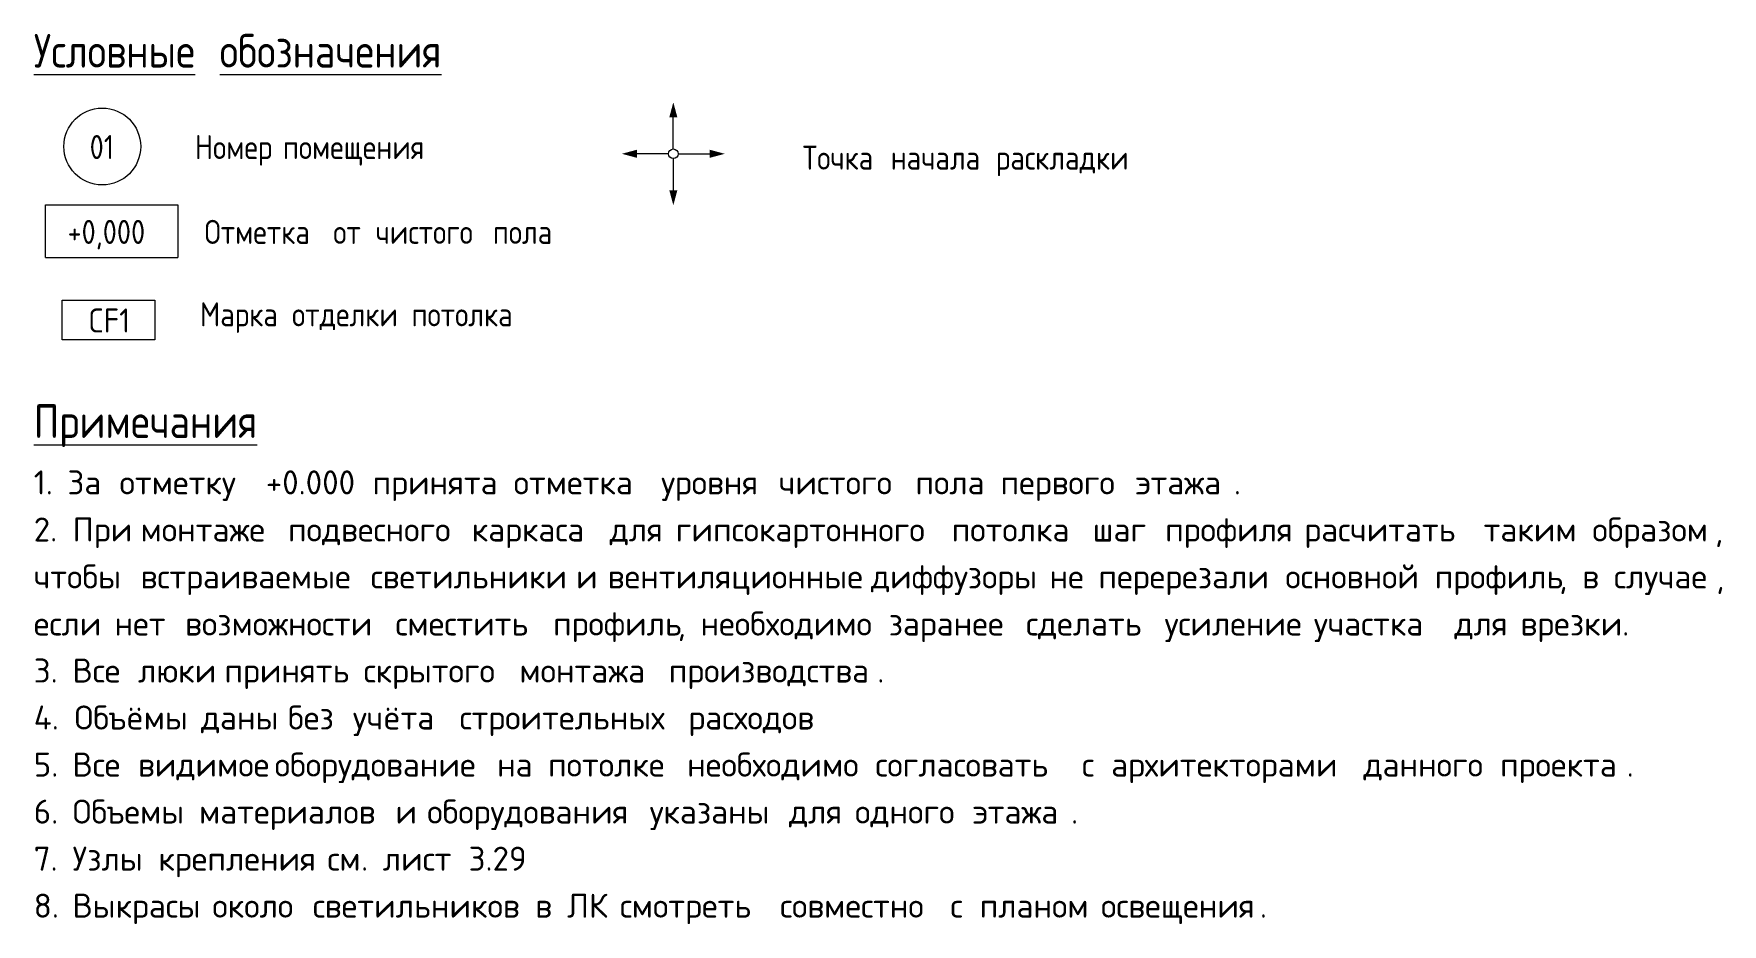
# Model space of a CAD drawing. Header units: millimetres. Extents: x 81676 to 276943, y -8553 to 29000.
# Drawn here: x 127127.6 to 127303.3, y 2923.4 to 3016 of the extents above; entities that cross this region are included whole.
import ezdxf

# ---------------------------------------------------------------- set-up
doc = ezdxf.new("R2010")
doc.units = ezdxf.units.MM
doc.layers.add('A-DETL', color=7, linetype='Continuous', lineweight=9)
doc.layers.add('G-ANNO-TEXT', color=7, linetype='Continuous', lineweight=9)
doc.layers.add('A-DETL-GENF-2', color=1, linetype='Continuous', lineweight=9, true_color=0xff0000)
doc.styles.add('GOST Common_3', font='GOST_Common.ttf', dxfattribs={"width": 0.9, "height": 3.5})
doc.styles.add('GOST Common_4', font='GOST_Common.ttf', dxfattribs={"width": 0.9, "height": 2.5})
doc.styles.add('ISOCPEUR_3', font='isocpeur.ttf', dxfattribs={"width": 0.9, "height": 2.5})
doc.styles.add('ISOCPEUR_4', font='isocpeur.ttf', dxfattribs={"height": 2.5})

msp = doc.modelspace()

# ---------------------------------------------------------------- texts
at = {"layer": 'G-ANNO-TEXT', "attachment_point": 1}
for s, insert, char_height, width, style in [('\\LУсловные', (127127.62, 3016.02), 3.5, 22.1506, 'GOST Common_3'), ('\\L\\fGOST Common|b0|i0|c204|p34|;\\W.9;\\L ', (127145.9, 3016.02), 3.5, 1.2987, 'GOST Common_3'), ('\\Lобозначения', (127146.97, 3016.02), 3.5, 30.1595, 'GOST Common_3'), ('01', (127133.44, 3005.5), 2.5, 3.319, 'GOST Common_4'), ('Номер', (127144.38, 3005.5), 2.5, 10.1734, 'GOST Common_4'), ('\\fGOST Common|b0|i0|c204|p34|;\\W.9; ', (127152.78, 3005.5), 2.5, 0.938, 'GOST Common_4'), ('помещения', (127153.55, 3005.5), 2.5, 18.543, 'GOST Common_4'), ('Точка', (127207.63, 3004.4), 2.5, 10.1734, 'GOST Common_4'), ('\\fGOST Common|b0|i0|c204|p34|;\\W.9; ', (127216.03, 3004.4), 2.5, 0.938, 'GOST Common_4'), ('начала', (127216.8, 3004.4), 2.5, 12.338, 'GOST Common_4'), ('\\fGOST Common|b0|i0|c204|p34|;\\W.9; ', (127226.98, 3004.4), 2.5, 0.938, 'GOST Common_4'), ('раскладки', (127227.75, 3004.4), 2.5, 17.6772, 'GOST Common_4'), ('+0,000', (127131.14, 2996.67), 2.5, 10.6785, 'GOST Common_4'), ('Отметка', (127145.4, 2996.67), 2.5, 15.2962, 'GOST Common_4'), ('\\fGOST Common|b0|i0|c204|p34|;\\W.9; ', (127158.02, 2996.67), 2.5, 0.938, 'GOST Common_4'), ('от', (127158.79, 2996.67), 2.5, 4.4013, 'GOST Common_4'), ('\\fGOST Common|b0|i0|c204|p34|;\\W.9; ', (127162.42, 2996.67), 2.5, 0.938, 'GOST Common_4'), ('чистого', (127163.2, 2996.67), 2.5, 13.8532, 'GOST Common_4'), ('\\fGOST Common|b0|i0|c204|p34|;\\W.9; ', (127174.63, 2996.67), 2.5, 0.938, 'GOST Common_4'), ('пола', (127175.4, 2996.67), 2.5, 8.0089, 'GOST Common_4'), ('\\fGOST Common|b0|i0|c204|p34|;\\W.9; ', (127182.01, 2996.67), 2.5, 0.938, 'GOST Common_4'), ('CF1', (127133.29, 2987.45), 2.5, 5.2671, 'ISOCPEUR_3'), ('Марка', (127144.92, 2988.09), 2.5, 10.6785, 'GOST Common_4'), ('\\fGOST Common|b0|i0|c204|p34|;\\W.9; ', (127153.73, 2988.09), 2.5, 0.938, 'GOST Common_4'), ('отделки', (127154.5, 2988.09), 2.5, 14.1418, 'GOST Common_4'), ('\\fGOST Common|b0|i0|c204|p34|;\\W.9; ', (127166.17, 2988.09), 2.5, 0.938, 'GOST Common_4'), ('потолка', (127166.94, 2988.09), 2.5, 14.3582, 'GOST Common_4'), ('\\LПримечания', (127127.62, 2977.47), 3.5, 28.4278, 'GOST Common_3'), ('1. ', (127127.62, 2970.6), 2.5, 4.2489, 'ISOCPEUR_4'), ('За', (127131.13, 2970.6), 2.5, 4.73, 'ISOCPEUR_4'), ('\\fISOCPEUR|b0|i0|c204|p34|; ', (127135.03, 2970.6), 2.5, 1.8439, 'ISOCPEUR_4'), ('отметку', (127136.55, 2970.6), 2.5, 16.5148, 'ISOCPEUR_4'), (' +0.000 ', (127150.18, 2970.6), 2.5, 15.3924, 'ISOCPEUR_4'), ('принята', (127162.88, 2970.6), 2.5, 15.9536, 'ISOCPEUR_4'), ('\\fISOCPEUR|b0|i0|c204|p34|; ', (127176.04, 2970.6), 2.5, 1.8439, 'ISOCPEUR_4'), ('отметка', (127177.56, 2970.6), 2.5, 16.7553, 'ISOCPEUR_4'), ('\\fISOCPEUR|b0|i0|c204|p34|; ', (127191.39, 2970.6), 2.5, 1.8439, 'ISOCPEUR_4'), ('уровня', (127192.91, 2970.6), 2.5, 12.9873, 'ISOCPEUR_4'), ('\\fISOCPEUR|b0|i0|c204|p34|; ', (127203.63, 2970.6), 2.5, 1.8439, 'ISOCPEUR_4'), ('чистого', (127205.15, 2970.6), 2.5, 15.3924, 'ISOCPEUR_4'), ('\\fISOCPEUR|b0|i0|c204|p34|; ', (127217.85, 2970.6), 2.5, 1.8439, 'ISOCPEUR_4'), ('пола', (127219.37, 2970.6), 2.5, 8.8987, 'ISOCPEUR_4'), ('\\fISOCPEUR|b0|i0|c204|p34|; ', (127226.71, 2970.6), 2.5, 1.8439, 'ISOCPEUR_4'), ('первого', (127228.23, 2970.6), 2.5, 15.1519, 'ISOCPEUR_4'), ('\\fISOCPEUR|b0|i0|c204|p34|; ', (127240.73, 2970.6), 2.5, 1.8439, 'ISOCPEUR_4'), ('этажа', (127242.26, 2970.6), 2.5, 12.4262, 'ISOCPEUR_4'), ('\\fISOCPEUR|b0|i0|c204|p34|;.', (127252.51, 2970.6), 2.5, 0.8819, 'ISOCPEUR_4'), ('2. ', (127127.62, 2965.7), 2.5, 4.8903, 'ISOCPEUR_4'), ('При', (127131.66, 2965.7), 2.5, 6.7342, 'ISOCPEUR_4'), ('\\fISOCPEUR|b0|i0|c204|p34|; ', (127137.22, 2965.7), 2.5, 1.8439, 'ISOCPEUR_4'), ('монтаже', (127138.74, 2965.7), 2.5, 16.7553, 'ISOCPEUR_4'), ('\\fISOCPEUR|b0|i0|c204|p34|; ', (127152.56, 2965.7), 2.5, 1.8439, 'ISOCPEUR_4'), ('подвесного', (127154.08, 2965.7), 2.5, 21.3249, 'ISOCPEUR_4'), ('\\fISOCPEUR|b0|i0|c204|p34|; ', (127171.68, 2965.7), 2.5, 1.8439, 'ISOCPEUR_4'), ('каркаса', (127173.2, 2965.7), 2.5, 15.5527, 'ISOCPEUR_4'), ('\\fISOCPEUR|b0|i0|c204|p34|; ', (127186.03, 2965.7), 2.5, 1.8439, 'ISOCPEUR_4'), ('для', (127187.55, 2965.7), 2.5, 6.4937, 'ISOCPEUR_4'), ('\\fISOCPEUR|b0|i0|c204|p34|; ', (127192.91, 2965.7), 2.5, 1.8439, 'ISOCPEUR_4'), ('гипсокартонного', (127194.43, 2965.7), 2.5, 32.9494, 'ISOCPEUR_4'), ('\\fISOCPEUR|b0|i0|c204|p34|; ', (127221.62, 2965.7), 2.5, 1.8439, 'ISOCPEUR_4'), ('потолка', (127223.14, 2965.7), 2.5, 15.9536, 'ISOCPEUR_4'), ('\\fISOCPEUR|b0|i0|c204|p34|; ', (127236.3, 2965.7), 2.5, 1.8439, 'ISOCPEUR_4'), ('шаг', (127237.82, 2965.7), 2.5, 7.2954, 'ISOCPEUR_4'), ('\\fISOCPEUR|b0|i0|c204|p34|; ', (127243.84, 2965.7), 2.5, 1.8439, 'ISOCPEUR_4'), ('профиля', (127245.36, 2965.7), 2.5, 15.7131, 'ISOCPEUR_4'), ('\\fISOCPEUR|b0|i0|c204|p34|; ', (127258.33, 2965.7), 2.5, 1.8439, 'ISOCPEUR_4'), ('расчитать', (127259.85, 2965.7), 2.5, 20.7637, 'ISOCPEUR_4'), ('\\fISOCPEUR|b0|i0|c204|p34|; ', (127276.98, 2965.7), 2.5, 1.8439, 'ISOCPEUR_4'), ('таким', (127278.5, 2965.7), 2.5, 11.865, 'ISOCPEUR_4'), ('\\fISOCPEUR|b0|i0|c204|p34|; ', (127288.29, 2965.7), 2.5, 1.8439, 'ISOCPEUR_4'), ('образом', (127289.81, 2965.7), 2.5, 15.4726, 'ISOCPEUR_4'), (',  ', (127302.58, 2965.7), 2.5, 4.73, 'ISOCPEUR_4'), ('чтобы', (127127.62, 2960.81), 2.5, 11.6245, 'ISOCPEUR_4'), ('\\fISOCPEUR|b0|i0|c204|p34|; ', (127137.22, 2960.81), 2.5, 1.8439, 'ISOCPEUR_4'), ('\\fISOCPEUR|b0|i0|c204|p34|; ', (127161.16, 2960.81), 2.5, 1.8439, 'ISOCPEUR_4'), ('\\fISOCPEUR|b0|i0|c204|p34|; ', (127182.53, 2960.81), 2.5, 1.8439, 'ISOCPEUR_4'), ('\\fISOCPEUR|b0|i0|c204|p34|; ', (127185.83, 2960.81), 2.5, 1.8439, 'ISOCPEUR_4'), ('\\fISOCPEUR|b0|i0|c204|p34|; ', (127213.22, 2960.81), 2.5, 1.8439, 'ISOCPEUR_4'), ('диффузоры', (127214.74, 2960.81), 2.5, 20.6835, 'ISOCPEUR_4'), ('\\fISOCPEUR|b0|i0|c204|p34|; ', (127231.8, 2960.81), 2.5, 1.8439, 'ISOCPEUR_4'), ('\\fISOCPEUR|b0|i0|c204|p34|; ', (127236.9, 2960.81), 2.5, 1.8439, 'ISOCPEUR_4'), ('\\fISOCPEUR|b0|i0|c204|p34|; ', (127256.34, 2960.81), 2.5, 1.8439, 'ISOCPEUR_4'), ('основной', (127257.87, 2960.81), 2.5, 16.9958, 'ISOCPEUR_4'), ('\\fISOCPEUR|b0|i0|c204|p34|; ', (127271.89, 2960.81), 2.5, 1.8439, 'ISOCPEUR_4'), ('профиль', (127273.41, 2960.81), 2.5, 15.7131, 'ISOCPEUR_4'), ('\\fISOCPEUR|b0|i0|c204|p34|; ', (127290.54, 2960.81), 2.5, 1.8439, 'ISOCPEUR_4'), ('встраиваемые', (127138.74, 2960.81), 2.5, 27.1772, 'ISOCPEUR_4'), ('светильники', (127162.68, 2960.81), 2.5, 24.0506, 'ISOCPEUR_4'), ('\\fISOCPEUR|b0|i0|c204|p34|;и', (127184.05, 2960.81), 2.5, 2.1646, 'ISOCPEUR_4'), ('вентиляционные', (127187.35, 2960.81), 2.5, 31.346, 'ISOCPEUR_4'), ('не', (127233.33, 2960.81), 2.5, 4.3291, 'ISOCPEUR_4'), ('перерезали', (127238.42, 2960.81), 2.5, 21.7257, 'ISOCPEUR_4'), ('\\fISOCPEUR|b0|i0|c204|p34|;в', (127288.76, 2960.81), 2.5, 2.1646, 'ISOCPEUR_4'), ('случае', (127292.06, 2960.81), 2.5, 12.9072, 'ISOCPEUR_4'), (', ', (127286.37, 2960.81), 2.5, 2.8861, 'ISOCPEUR_4'), (', ', (127302.71, 2960.81), 2.5, 2.8861, 'ISOCPEUR_4'), ('\\fISOCPEUR|b0|i0|c204|p34|; ', (127134.5, 2955.91), 2.5, 1.8439, 'ISOCPEUR_4'), ('\\fISOCPEUR|b0|i0|c204|p34|; ', (127141.85, 2955.91), 2.5, 1.8439, 'ISOCPEUR_4'), ('возможности', (127143.37, 2955.91), 2.5, 24.692, 'ISOCPEUR_4'), ('\\fISOCPEUR|b0|i0|c204|p34|; ', (127163.74, 2955.91), 2.5, 1.8439, 'ISOCPEUR_4'), ('\\fISOCPEUR|b0|i0|c204|p34|; ', (127180.14, 2955.91), 2.5, 1.8439, 'ISOCPEUR_4'), ('профиль', (127181.67, 2955.91), 2.5, 15.7131, 'ISOCPEUR_4'), ('необходимо', (127197.01, 2955.91), 2.5, 21.8861, 'ISOCPEUR_4'), ('\\fISOCPEUR|b0|i0|c204|p34|; ', (127215.07, 2955.91), 2.5, 1.8439, 'ISOCPEUR_4'), ('заранее', (127216.59, 2955.91), 2.5, 15.4726, 'ISOCPEUR_4'), ('\\fISOCPEUR|b0|i0|c204|p34|; ', (127229.36, 2955.91), 2.5, 1.8439, 'ISOCPEUR_4'), ('\\fISOCPEUR|b0|i0|c204|p34|; ', (127243.78, 2955.91), 2.5, 1.8439, 'ISOCPEUR_4'), ('\\fISOCPEUR|b0|i0|c204|p34|; ', (127259.32, 2955.91), 2.5, 1.8439, 'ISOCPEUR_4'), ('\\fISOCPEUR|b0|i0|c204|p34|; ', (127273.94, 2955.91), 2.5, 1.8439, 'ISOCPEUR_4'), ('\\fISOCPEUR|b0|i0|c204|p34|; ', (127280.82, 2955.91), 2.5, 1.8439, 'ISOCPEUR_4'), ('врезки', (127282.34, 2955.91), 2.5, 12.827, 'ISOCPEUR_4'), ('если', (127127.62, 2955.91), 2.5, 8.3376, 'ISOCPEUR_4'), ('нет', (127136.03, 2955.91), 2.5, 7.0549, 'ISOCPEUR_4'), ('сместить', (127165.26, 2955.91), 2.5, 18.038, 'ISOCPEUR_4'), ('сделать', (127230.88, 2955.91), 2.5, 15.6329, 'ISOCPEUR_4'), ('усиление', (127245.3, 2955.91), 2.5, 16.9958, 'ISOCPEUR_4'), ('участка', (127260.84, 2955.91), 2.5, 15.8734, 'ISOCPEUR_4'), ('для', (127275.46, 2955.91), 2.5, 6.4937, 'ISOCPEUR_4'), ('\\fISOCPEUR|b0|i0|c204|p34|;.', (127292.92, 2955.91), 2.5, 0.8819, 'ISOCPEUR_4'), (', ', (127194.63, 2955.91), 2.5, 2.8861, 'ISOCPEUR_4'), ('3. ', (127127.62, 2951.02), 2.5, 4.8903, 'ISOCPEUR_4'), ('Все', (127131.66, 2951.02), 2.5, 6.4135, 'ISOCPEUR_4'), ('\\fISOCPEUR|b0|i0|c204|p34|; ', (127136.95, 2951.02), 2.5, 1.8439, 'ISOCPEUR_4'), ('люки', (127138.47, 2951.02), 2.5, 9.0591, 'ISOCPEUR_4'), ('\\fISOCPEUR|b0|i0|c204|p34|; ', (127145.95, 2951.02), 2.5, 1.8439, 'ISOCPEUR_4'), ('принять', (127147.47, 2951.02), 2.5, 15.7131, 'ISOCPEUR_4'), ('\\fISOCPEUR|b0|i0|c204|p34|; ', (127160.43, 2951.02), 2.5, 1.8439, 'ISOCPEUR_4'), ('скрытого', (127161.95, 2951.02), 2.5, 17.7975, 'ISOCPEUR_4'), ('\\fISOCPEUR|b0|i0|c204|p34|; ', (127176.64, 2951.02), 2.5, 1.8439, 'ISOCPEUR_4'), ('монтажа', (127178.16, 2951.02), 2.5, 16.9958, 'ISOCPEUR_4'), ('\\fISOCPEUR|b0|i0|c204|p34|; ', (127192.18, 2951.02), 2.5, 1.8439, 'ISOCPEUR_4'), ('производства', (127193.7, 2951.02), 2.5, 26.2954, 'ISOCPEUR_4'), ('\\fISOCPEUR|b0|i0|c204|p34|;.', (127215.4, 2951.02), 2.5, 0.8819, 'ISOCPEUR_4'), ('4. ', (127127.62, 2946.13), 2.5, 5.1308, 'ISOCPEUR_4'), ('Объёмы', (127131.86, 2946.13), 2.5, 14.1097, 'ISOCPEUR_4'), ('\\fISOCPEUR|b0|i0|c204|p34|; ', (127143.5, 2946.13), 2.5, 1.8439, 'ISOCPEUR_4'), ('даны', (127145.02, 2946.13), 2.5, 9.1392, 'ISOCPEUR_4'), ('\\fISOCPEUR|b0|i0|c204|p34|; ', (127152.56, 2946.13), 2.5, 1.8439, 'ISOCPEUR_4'), ('без', (127154.08, 2946.13), 2.5, 6.3333, 'ISOCPEUR_4'), ('\\fISOCPEUR|b0|i0|c204|p34|; ', (127159.31, 2946.13), 2.5, 1.8439, 'ISOCPEUR_4'), ('учёта', (127160.83, 2946.13), 2.5, 11.6245, 'ISOCPEUR_4'), ('\\fISOCPEUR|b0|i0|c204|p34|; ', (127170.42, 2946.13), 2.5, 1.8439, 'ISOCPEUR_4'), ('строительных', (127171.94, 2946.13), 2.5, 27.0169, 'ISOCPEUR_4'), ('\\fISOCPEUR|b0|i0|c204|p34|; ', (127194.23, 2946.13), 2.5, 1.8439, 'ISOCPEUR_4'), ('расходов', (127195.75, 2946.13), 2.5, 17.2363, 'ISOCPEUR_4'), ('5. ', (127127.62, 2941.23), 2.5, 4.8903, 'ISOCPEUR_4'), ('Все', (127131.66, 2941.23), 2.5, 6.4135, 'ISOCPEUR_4'), ('\\fISOCPEUR|b0|i0|c204|p34|; ', (127136.95, 2941.23), 2.5, 1.8439, 'ISOCPEUR_4'), ('видимое', (127138.47, 2941.23), 2.5, 15.3924, 'ISOCPEUR_4'), ('\\fISOCPEUR|b0|i0|c204|p34|; ', (127151.17, 2941.23), 2.5, 1.8439, 'ISOCPEUR_4'), ('оборудование', (127152.69, 2941.23), 2.5, 26.2152, 'ISOCPEUR_4'), ('\\fISOCPEUR|b0|i0|c204|p34|; ', (127174.32, 2941.23), 2.5, 1.8439, 'ISOCPEUR_4'), ('на', (127175.84, 2941.23), 2.5, 4.5696, 'ISOCPEUR_4'), ('\\fISOCPEUR|b0|i0|c204|p34|; ', (127179.62, 2941.23), 2.5, 1.8439, 'ISOCPEUR_4'), ('потолке', (127181.14, 2941.23), 2.5, 15.7131, 'ISOCPEUR_4'), ('\\fISOCPEUR|b0|i0|c204|p34|; ', (127194.1, 2941.23), 2.5, 1.8439, 'ISOCPEUR_4'), ('необходимо', (127195.62, 2941.23), 2.5, 21.8861, 'ISOCPEUR_4'), ('\\fISOCPEUR|b0|i0|c204|p34|; ', (127213.68, 2941.23), 2.5, 1.8439, 'ISOCPEUR_4'), ('согласовать', (127215.2, 2941.23), 2.5, 24.211, 'ISOCPEUR_4'), ('\\fISOCPEUR|b0|i0|c204|p34|; ', (127235.18, 2941.23), 2.5, 1.8439, 'ISOCPEUR_4'), ('\\fISOCPEUR|b0|i0|c204|p34|;с', (127236.7, 2941.23), 2.5, 1.8439, 'ISOCPEUR_4'), ('\\fISOCPEUR|b0|i0|c204|p34|; ', (127238.22, 2941.23), 2.5, 1.8439, 'ISOCPEUR_4'), ('архитекторами', (127239.74, 2941.23), 2.5, 29.9831, 'ISOCPEUR_4'), ('\\fISOCPEUR|b0|i0|c204|p34|; ', (127264.48, 2941.23), 2.5, 1.8439, 'ISOCPEUR_4'), ('данного', (127266, 2941.23), 2.5, 15.3924, 'ISOCPEUR_4'), ('\\fISOCPEUR|b0|i0|c204|p34|; ', (127278.7, 2941.23), 2.5, 1.8439, 'ISOCPEUR_4'), ('проекта', (127280.22, 2941.23), 2.5, 15.9536, 'ISOCPEUR_4'), ('\\fISOCPEUR|b0|i0|c204|p34|;.', (127293.39, 2941.23), 2.5, 0.8819, 'ISOCPEUR_4'), ('6. ', (127127.62, 2936.34), 2.5, 4.8903, 'ISOCPEUR_4'), ('Объемы', (127131.66, 2936.34), 2.5, 14.1097, 'ISOCPEUR_4'), ('\\fISOCPEUR|b0|i0|c204|p34|; ', (127143.3, 2936.34), 2.5, 1.8439, 'ISOCPEUR_4'), ('\\fISOCPEUR|b0|i0|c204|p34|; ', (127163.74, 2936.34), 2.5, 1.8439, 'ISOCPEUR_4'), ('\\fISOCPEUR|b0|i0|c204|p34|; ', (127167.05, 2936.34), 2.5, 1.8439, 'ISOCPEUR_4'), ('оборудования', (127168.57, 2936.34), 2.5, 26.2152, 'ISOCPEUR_4'), ('\\fISOCPEUR|b0|i0|c204|p34|; ', (127190.2, 2936.34), 2.5, 1.8439, 'ISOCPEUR_4'), ('\\fISOCPEUR|b0|i0|c204|p34|; ', (127204.68, 2936.34), 2.5, 1.8439, 'ISOCPEUR_4'), ('\\fISOCPEUR|b0|i0|c204|p34|; ', (127211.56, 2936.34), 2.5, 1.8439, 'ISOCPEUR_4'), ('\\fISOCPEUR|b0|i0|c204|p34|; ', (127223.8, 2936.34), 2.5, 1.8439, 'ISOCPEUR_4'), ('материалов', (127144.82, 2936.34), 2.5, 22.9283, 'ISOCPEUR_4'), ('\\fISOCPEUR|b0|i0|c204|p34|;и', (127165.26, 2936.34), 2.5, 2.1646, 'ISOCPEUR_4'), ('указаны', (127191.72, 2936.34), 2.5, 15.7131, 'ISOCPEUR_4'), ('для', (127206.21, 2936.34), 2.5, 6.4937, 'ISOCPEUR_4'), ('одного', (127213.09, 2936.34), 2.5, 12.9873, 'ISOCPEUR_4'), ('этажа', (127225.32, 2936.34), 2.5, 12.4262, 'ISOCPEUR_4'), ('\\fISOCPEUR|b0|i0|c204|p34|;.', (127235.57, 2936.34), 2.5, 0.8819, 'ISOCPEUR_4'), ('7. ', (127127.62, 2931.44), 2.5, 4.8903, 'ISOCPEUR_4'), ('Узлы', (127131.66, 2931.44), 2.5, 8.9789, 'ISOCPEUR_4'), ('\\fISOCPEUR|b0|i0|c204|p34|; ', (127139.07, 2931.44), 2.5, 1.8439, 'ISOCPEUR_4'), ('\\fISOCPEUR|b0|i0|c204|p34|; ', (127156.66, 2931.44), 2.5, 1.8439, 'ISOCPEUR_4'), (' 3.29', (127171.28, 2931.44), 2.5, 9.2194, 'ISOCPEUR_4'), ('крепления', (127140.59, 2931.44), 2.5, 19.481, 'ISOCPEUR_4'), ('см', (127158.18, 2931.44), 2.5, 4.2489, 'ISOCPEUR_4'), ('. ', (127161.69, 2931.44), 2.5, 2.7257, 'ISOCPEUR_4'), ('лист', (127163.94, 2931.44), 2.5, 8.8987, 'ISOCPEUR_4'), ('8. ', (127127.62, 2926.55), 2.5, 4.8903, 'ISOCPEUR_4'), ('Выкрасы', (127131.66, 2926.55), 2.5, 15.7932, 'ISOCPEUR_4'), ('\\fISOCPEUR|b0|i0|c204|p34|; ', (127144.69, 2926.55), 2.5, 1.8439, 'ISOCPEUR_4'), ('около', (127146.21, 2926.55), 2.5, 10.8228, 'ISOCPEUR_4'), ('\\fISOCPEUR|b0|i0|c204|p34|; ', (127155.14, 2926.55), 2.5, 1.8439, 'ISOCPEUR_4'), ('светильников', (127156.66, 2926.55), 2.5, 26.2152, 'ISOCPEUR_4'), ('\\fISOCPEUR|b0|i0|c204|p34|; ', (127178.29, 2926.55), 2.5, 1.8439, 'ISOCPEUR_4'), ('\\fISOCPEUR|b0|i0|c204|p34|;в', (127179.81, 2926.55), 2.5, 2.1646, 'ISOCPEUR_4'), ('\\fISOCPEUR|b0|i0|c204|p34|; ', (127181.6, 2926.55), 2.5, 1.8439, 'ISOCPEUR_4'), ('ЛК', (127183.12, 2926.55), 2.5, 4.8101, 'ISOCPEUR_4'), ('\\fISOCPEUR|b0|i0|c204|p34|; ', (127187.09, 2926.55), 2.5, 1.8439, 'ISOCPEUR_4'), ('смотреть', (127188.61, 2926.55), 2.5, 18.3586, 'ISOCPEUR_4'), ('\\fISOCPEUR|b0|i0|c204|p34|; ', (127203.76, 2926.55), 2.5, 1.8439, 'ISOCPEUR_4'), ('совместно', (127205.28, 2926.55), 2.5, 19.6413, 'ISOCPEUR_4'), ('\\fISOCPEUR|b0|i0|c204|p34|; ', (127221.49, 2926.55), 2.5, 1.8439, 'ISOCPEUR_4'), ('\\fISOCPEUR|b0|i0|c204|p34|;с', (127223.01, 2926.55), 2.5, 1.8439, 'ISOCPEUR_4'), ('\\fISOCPEUR|b0|i0|c204|p34|; ', (127224.53, 2926.55), 2.5, 1.8439, 'ISOCPEUR_4'), ('планом', (127226.05, 2926.55), 2.5, 13.4684, 'ISOCPEUR_4'), ('\\fISOCPEUR|b0|i0|c204|p34|; ', (127237.16, 2926.55), 2.5, 1.8439, 'ISOCPEUR_4'), ('освещения', (127238.68, 2926.55), 2.5, 20.0422, 'ISOCPEUR_4'), ('\\fISOCPEUR|b0|i0|c204|p34|;.', (127255.22, 2926.55), 2.5, 0.8819, 'ISOCPEUR_4')]:
    msp.add_mtext(s, dxfattribs=dict(at, insert=insert, char_height=char_height, width=width, style=style))

# ---------------------------------------------------------------- hatches: boundary and pattern name
at = {"layer": 'A-DETL-GENF-2'}
for points in [[(127193.76, 3007.34), (127194.6, 3007.34), (127194.18, 3008.91)], [(127190.39, 3003.13), (127190.39, 3003.97), (127188.82, 3003.55)], [(127197.97, 3003.13), (127199.54, 3003.55), (127197.97, 3003.97)], [(127194.18, 2998.19), (127194.6, 2999.76), (127193.76, 2999.76)]]:
    msp.add_hatch(color=256, dxfattribs=at).paths.add_polyline_path(points)

# ---------------------------------------------------------------- linework, layer by layer
at = {"layer": 'A-DETL'}
for p, q in [((127194.18, 3004.05), (127194.18, 3007.34)), ((127193.68, 3003.55), (127190.39, 3003.55)), ((127194.18, 3003.05), (127194.18, 2999.76)), ((127194.68, 3003.55), (127197.97, 3003.55)), ((127128.83, 2998.25), (127142.63, 2998.25)), ((127128.83, 2992.75), (127128.83, 2998.25)), ((127142.63, 2998.25), (127142.63, 2992.75)), ((127128.83, 2992.75), (127142.63, 2992.75)), ((127130.59, 2988.32), (127140.23, 2988.32)), ((127130.59, 2984.19), (127130.59, 2988.32)), ((127140.23, 2988.32), (127140.23, 2984.19)), ((127140.23, 2984.19), (127130.59, 2984.19))]:
    msp.add_line(p, q, dxfattribs=at)
for centre, radius in [((127134.75, 3004.31), 4), ((127194.18, 3003.55), 0.5)]:
    msp.add_circle(centre, radius, dxfattribs=at)

msp.set_redraw_order([(e.dxf.handle, doc.entitydb.next_handle()) for e in msp.query("TEXT MTEXT ATTDEF DIMENSION ARC_DIMENSION")])  # texts and dimensions are drawn at this point

doc.saveas('drawing.dxf')
